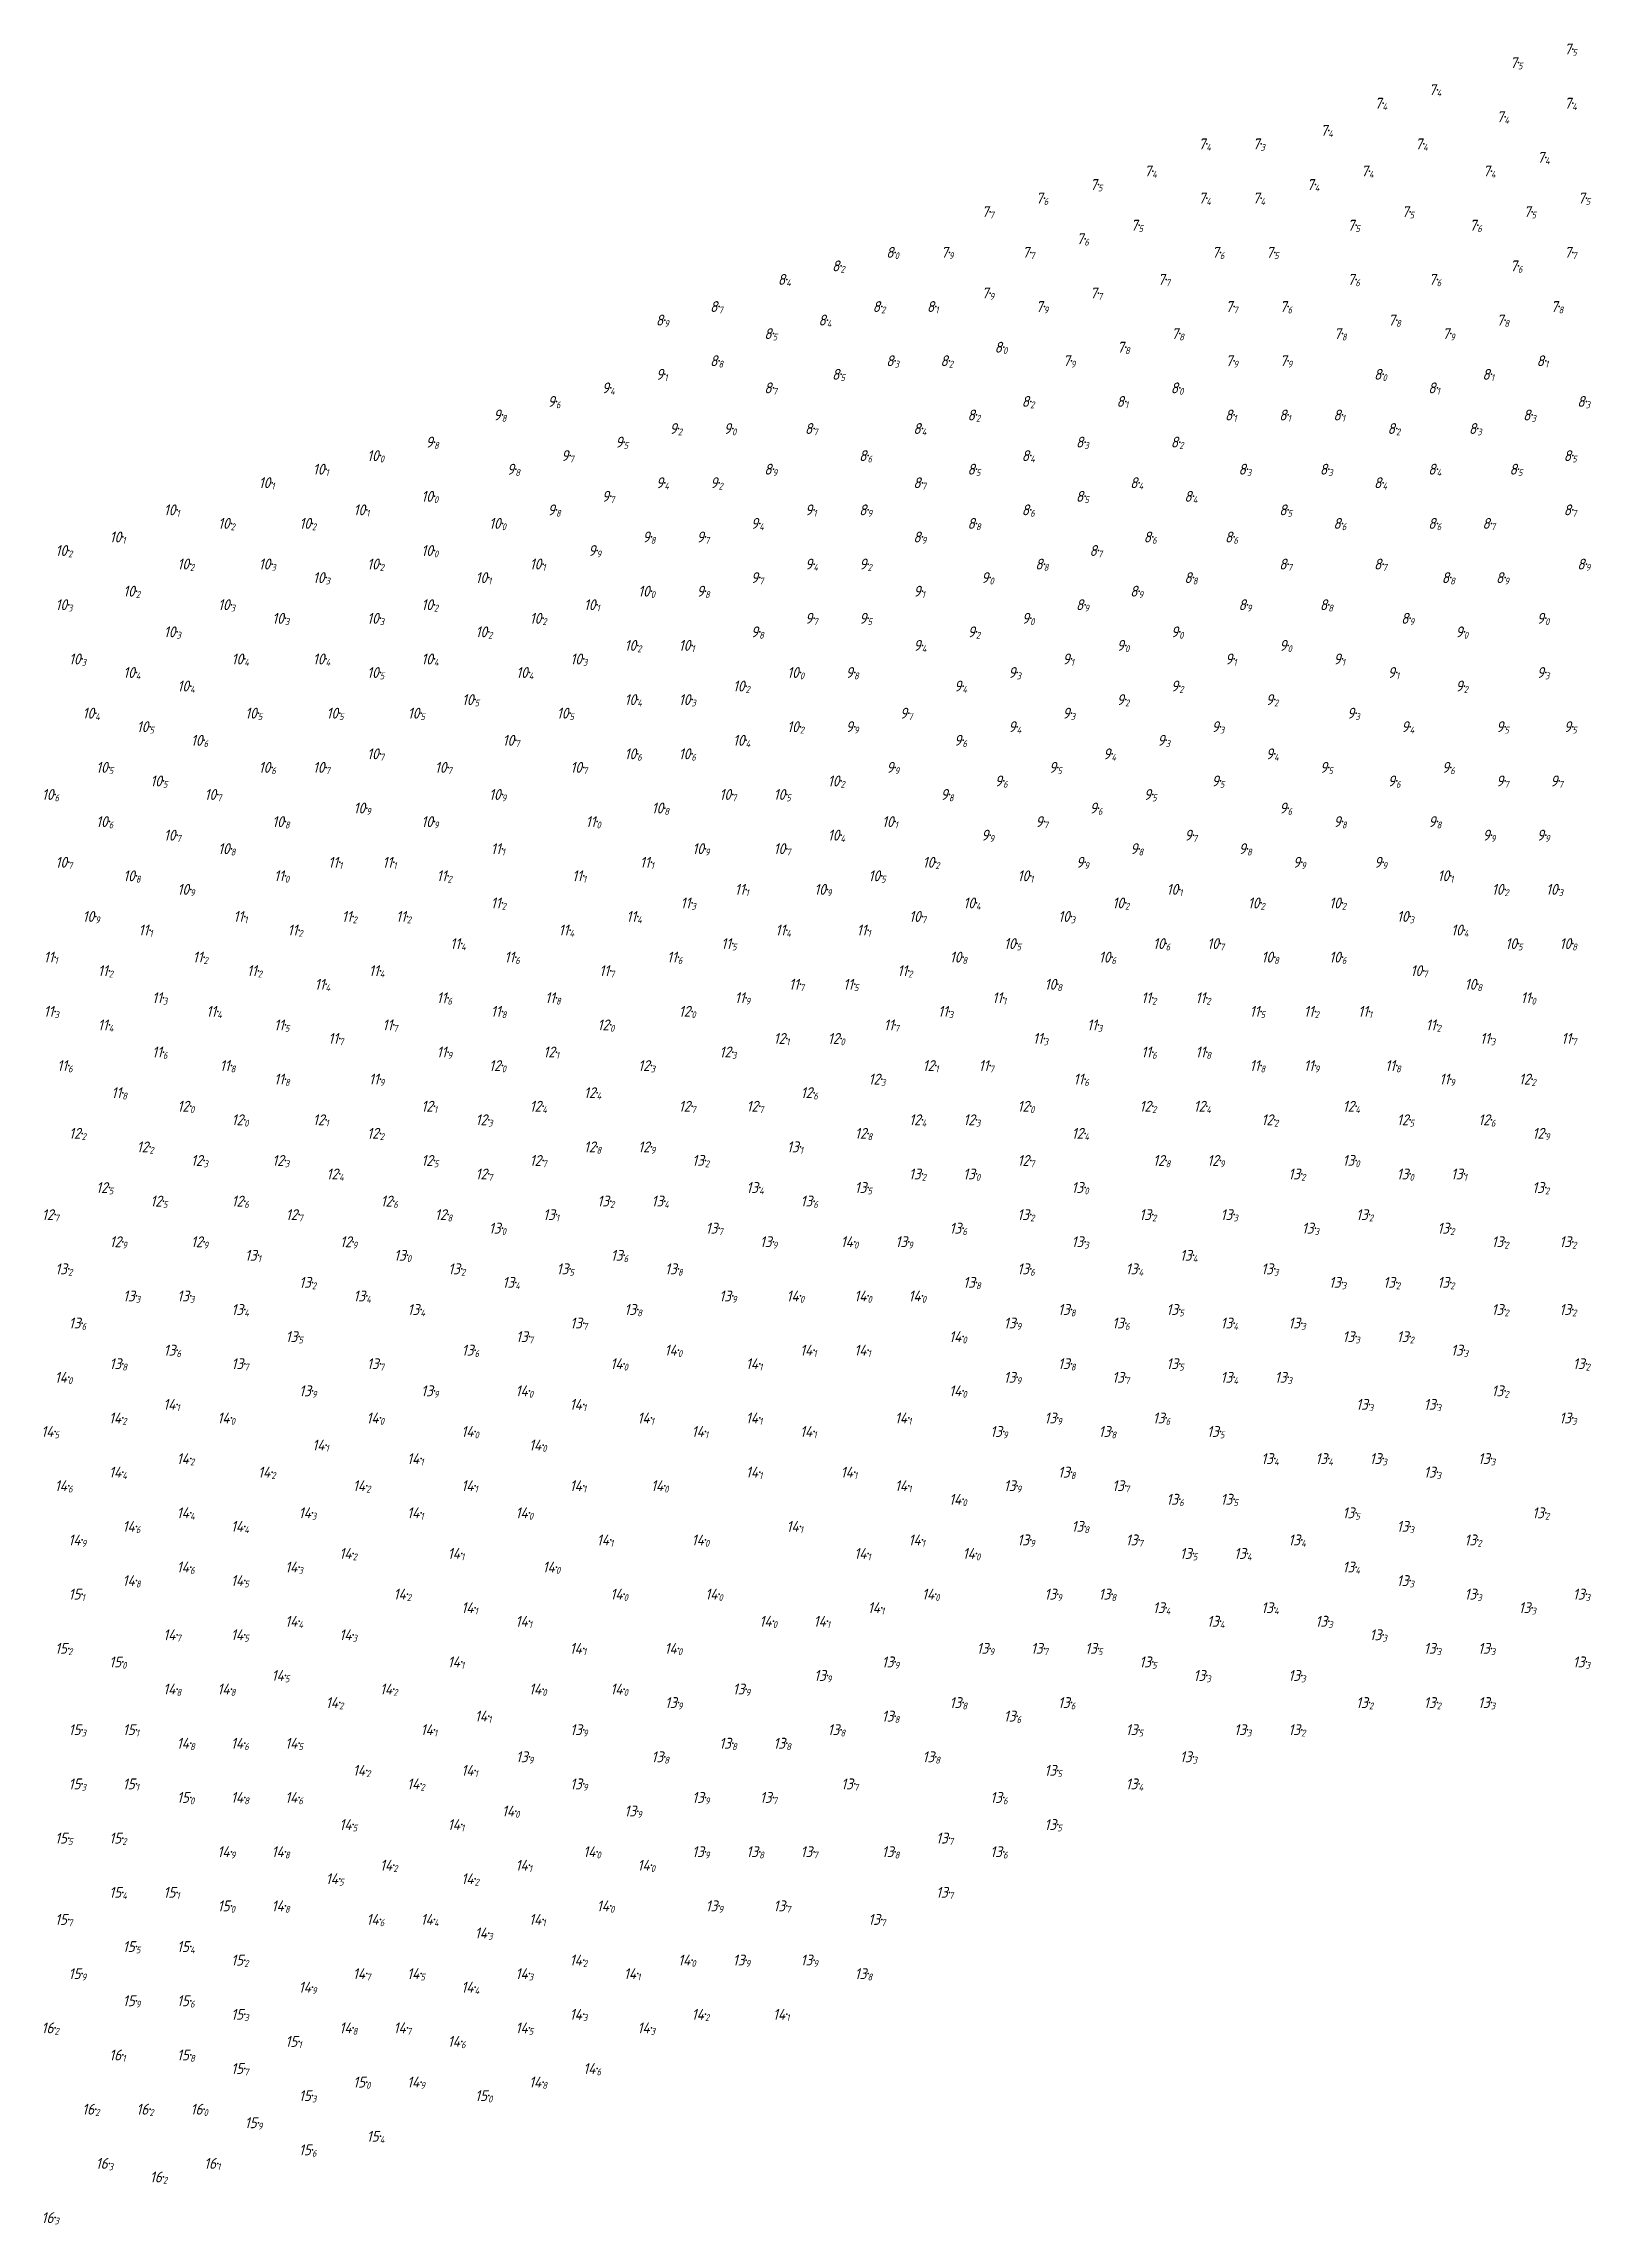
# Model space of a CAD drawing. Header units: metres. Extents: x 555406 to 556003, y 5031197 to 5031451.
# Drawn here: x 555727.1 to 555841.4, y 5031269.5 to 5031430.4 of the extents above; entities that cross this region are included whole.
import ezdxf
from ezdxf.enums import TextEntityAlignment as Align

# ---------------------------------------------------------------- set-up
doc = ezdxf.new("R2010")
doc.units = ezdxf.units.M
doc.layers.add('DEPTHS_TEXT', color=7, linetype='Continuous')
doc.layers.add('POINTS', color=8, linetype='Continuous')
doc.styles.add('ISO', font='iso')

msp = doc.modelspace()

# ---------------------------------------------------------------- texts
at = {"layer": 'DEPTHS_TEXT', "linetype": 'Continuous', "style": 'ISO', "oblique": 15}
for s, p in [('7', (555839.87, 5031430)), ('7', (555835.87, 5031429)), ('7', (555825.87, 5031426)), ('7', (555829.87, 5031427)), ('7', (555839.87, 5031426)), ('7', (555834.87, 5031425)), ('7', (555812.87, 5031423)), ('7', (555816.87, 5031423)), ('7', (555821.87, 5031424)), ('7', (555828.87, 5031423)), ('7', (555837.87, 5031422)), ('7', (555804.87, 5031420)), ('7', (555808.87, 5031421)), ('7', (555820.87, 5031420)), ('7', (555824.87, 5031421)), ('7', (555833.87, 5031421)), ('7', (555796.87, 5031418)), ('7', (555800.87, 5031419)), ('7', (555812.87, 5031419)), ('7', (555816.87, 5031419)), ('7', (555827.87, 5031418)), ('7', (555836.87, 5031418)), ('7', (555840.87, 5031419)), ('7', (555807.87, 5031417)), ('7', (555823.87, 5031417)), ('7', (555832.87, 5031417)), ('8', (555789.87, 5031415)), ('7', (555793.87, 5031415)), ('7', (555799.87, 5031415)), ('7', (555803.87, 5031416)), ('7', (555813.87, 5031415)), ('7', (555817.87, 5031415)), ('7', (555839.87, 5031415)), ('8', (555785.87, 5031414)), ('7', (555835.87, 5031414)), ('8', (555781.87, 5031413)), ('7', (555796.87, 5031412)), ('7', (555804.87, 5031412)), ('7', (555809.87, 5031413)), ('7', (555823.87, 5031413)), ('7', (555829.87, 5031413)), ('8', (555772.87, 5031410)), ('8', (555776.87, 5031411)), ('8', (555784.87, 5031410)), ('8', (555788.87, 5031411)), ('8', (555792.87, 5031411)), ('7', (555800.87, 5031411)), ('7', (555814.87, 5031411)), ('7', (555818.87, 5031411)), ('7', (555826.87, 5031410)), ('7', (555834.87, 5031410)), ('7', (555838.87, 5031411)), ('8', (555780.87, 5031409)), ('7', (555810.87, 5031409)), ('7', (555822.87, 5031409)), ('7', (555830.87, 5031409)), ('8', (555776.87, 5031407)), ('8', (555789.87, 5031407)), ('8', (555793.87, 5031407)), ('8', (555797.87, 5031408)), ('7', (555802.87, 5031407)), ('7', (555806.87, 5031408)), ('7', (555814.87, 5031407)), ('7', (555818.87, 5031407)), ('8', (555837.87, 5031407)), ('9', (555772.87, 5031406)), ('8', (555785.87, 5031406)), ('8', (555825.87, 5031406)), ('8', (555833.87, 5031406)), ('9', (555764.87, 5031404)), ('9', (555768.87, 5031405)), ('8', (555780.87, 5031405)), ('8', (555799.87, 5031404)), ('8', (555806.87, 5031404)), ('8', (555810.87, 5031405)), ('8', (555829.87, 5031405)), ('8', (555840.87, 5031404)), ('9', (555760.87, 5031403)), ('9', (555773.87, 5031402)), ('9', (555777.87, 5031402)), ('8', (555783.87, 5031402)), ('8', (555791.87, 5031402)), ('8', (555795.87, 5031403)), ('8', (555814.87, 5031403)), ('8', (555818.87, 5031403)), ('8', (555822.87, 5031403)), ('8', (555826.87, 5031402)), ('8', (555832.87, 5031402)), ('8', (555836.87, 5031403)), ('9', (555755.87, 5031401)), ('9', (555769.87, 5031401)), ('8', (555803.87, 5031401)), ('8', (555810.87, 5031401)), ('10', (555747.87, 5031399)), ('10', (555751.87, 5031400)), ('9', (555761.87, 5031399)), ('9', (555765.87, 5031400)), ('8', (555780.87, 5031399)), ('8', (555787.87, 5031400)), ('8', (555795.87, 5031399)), ('8', (555799.87, 5031400)), ('8', (555815.87, 5031399)), ('8', (555821.87, 5031399)), ('8', (555829.87, 5031399)), ('8', (555835.87, 5031399)), ('8', (555839.87, 5031400)), ('10', (555743.87, 5031398)), ('9', (555772.87, 5031398)), ('9', (555776.87, 5031398)), ('8', (555791.87, 5031398)), ('8', (555807.87, 5031398)), ('8', (555825.87, 5031398)), ('10', (555736.87, 5031396)), ('10', (555750.87, 5031396)), ('10', (555755.87, 5031397)), ('9', (555764.87, 5031396)), ('9', (555768.87, 5031397)), ('9', (555783.87, 5031396)), ('8', (555787.87, 5031396)), ('8', (555799.87, 5031396)), ('8', (555803.87, 5031397)), ('8', (555811.87, 5031397)), ('8', (555818.87, 5031396)), ('8', (555839.87, 5031396)), ('10', (555732.87, 5031394)), ('10', (555740.87, 5031395)), ('10', (555746.87, 5031395)), ('10', (555760.87, 5031395)), ('9', (555771.87, 5031394)), ('9', (555775.87, 5031394)), ('9', (555779.87, 5031395)), ('8', (555791.87, 5031394)), ('8', (555795.87, 5031395)), ('8', (555808.87, 5031394)), ('8', (555814.87, 5031394)), ('8', (555822.87, 5031395)), ('8', (555829.87, 5031395)), ('8', (555833.87, 5031395)), ('10', (555728.87, 5031393)), ('10', (555755.87, 5031393)), ('9', (555767.87, 5031393)), ('8', (555804.87, 5031393)), ('10', (555737.87, 5031392)), ('10', (555743.87, 5031392)), ('10', (555747.87, 5031391)), ('10', (555751.87, 5031392)), ('10', (555759.87, 5031391)), ('10', (555763.87, 5031392)), ('9', (555779.87, 5031391)), ('9', (555783.87, 5031392)), ('9', (555787.87, 5031392)), ('9', (555796.87, 5031391)), ('8', (555800.87, 5031392)), ('8', (555811.87, 5031391)), ('8', (555818.87, 5031392)), ('8', (555825.87, 5031392)), ('8', (555830.87, 5031391)), ('8', (555834.87, 5031391)), ('8', (555840.87, 5031392)), ('10', (555728.87, 5031389)), ('10', (555733.87, 5031390)), ('10', (555740.87, 5031389)), ('10', (555755.87, 5031389)), ('10', (555767.87, 5031389)), ('10', (555771.87, 5031390)), ('9', (555775.87, 5031390)), ('9', (555791.87, 5031390)), ('8', (555803.87, 5031389)), ('8', (555807.87, 5031390)), ('8', (555815.87, 5031389)), ('8', (555821.87, 5031389)), ('10', (555744.87, 5031388)), ('10', (555751.87, 5031388)), ('10', (555763.87, 5031388)), ('9', (555783.87, 5031388)), ('9', (555787.87, 5031388)), ('9', (555799.87, 5031388)), ('8', (555827.87, 5031388)), ('9', (555837.87, 5031388)), ('10', (555736.87, 5031387)), ('10', (555759.87, 5031387)), ('10', (555770.87, 5031386)), ('10', (555774.87, 5031386)), ('9', (555779.87, 5031387)), ('9', (555791.87, 5031386)), ('9', (555795.87, 5031387)), ('9', (555806.87, 5031386)), ('9', (555810.87, 5031387)), ('9', (555818.87, 5031386)), ('9', (555831.87, 5031387)), ('10', (555729.87, 5031385)), ('10', (555741.87, 5031385)), ('10', (555747.87, 5031385)), ('10', (555755.87, 5031385)), ('10', (555766.87, 5031385)), ('9', (555802.87, 5031385)), ('9', (555814.87, 5031385)), ('9', (555822.87, 5031385)), ('10', (555733.87, 5031384)), ('10', (555737.87, 5031383)), ('10', (555751.87, 5031384)), ('10', (555762.87, 5031384)), ('10', (555778.87, 5031383)), ('10', (555782.87, 5031384)), ('9', (555786.87, 5031384)), ('9', (555794.87, 5031383)), ('9', (555798.87, 5031384)), ('9', (555810.87, 5031383)), ('9', (555826.87, 5031384)), ('9', (555831.87, 5031383)), ('9', (555837.87, 5031384)), ('10', (555730.87, 5031381)), ('10', (555742.87, 5031381)), ('10', (555748.87, 5031381)), ('10', (555754.87, 5031381)), ('10', (555758.87, 5031382)), ('10', (555765.87, 5031381)), ('10', (555770.87, 5031382)), ('10', (555774.87, 5031382)), ('9', (555790.87, 5031381)), ('9', (555802.87, 5031381)), ('9', (555806.87, 5031382)), ('9', (555817.87, 5031382)), ('9', (555823.87, 5031381)), ('10', (555734.87, 5031380)), ('10', (555782.87, 5031380)), ('9', (555786.87, 5031380)), ('9', (555798.87, 5031380)), ('9', (555813.87, 5031380)), ('9', (555827.87, 5031380)), ('9', (555834.87, 5031380)), ('9', (555839.87, 5031380)), ('10', (555738.87, 5031379)), ('10', (555751.87, 5031378)), ('10', (555761.87, 5031379)), ('10', (555770.87, 5031378)), ('10', (555774.87, 5031378)), ('10', (555778.87, 5031379)), ('9', (555794.87, 5031379)), ('9', (555805.87, 5031378)), ('9', (555809.87, 5031379)), ('9', (555817.87, 5031378)), ('10', (555731.87, 5031377)), ('10', (555743.87, 5031377)), ('10', (555747.87, 5031377)), ('10', (555756.87, 5031377)), ('10', (555766.87, 5031377)), ('9', (555789.87, 5031377)), ('9', (555801.87, 5031377)), ('9', (555821.87, 5031377)), ('9', (555830.87, 5031377)), ('10', (555727.87, 5031375)), ('10', (555735.87, 5031376)), ('10', (555739.87, 5031375)), ('10', (555760.87, 5031375)), ('10', (555777.87, 5031375)), ('10', (555781.87, 5031375)), ('10', (555785.87, 5031376)), ('9', (555793.87, 5031375)), ('9', (555797.87, 5031376)), ('9', (555808.87, 5031375)), ('9', (555813.87, 5031376)), ('9', (555826.87, 5031376)), ('9', (555834.87, 5031376)), ('9', (555838.87, 5031376)), ('10', (555731.87, 5031373)), ('10', (555744.87, 5031373)), ('10', (555750.87, 5031374)), ('10', (555755.87, 5031373)), ('11', (555767.87, 5031373)), ('10', (555772.87, 5031374)), ('10', (555789.87, 5031373)), ('9', (555800.87, 5031373)), ('9', (555804.87, 5031374)), ('9', (555818.87, 5031374)), ('9', (555822.87, 5031373)), ('9', (555829.87, 5031373)), ('10', (555736.87, 5031372)), ('10', (555785.87, 5031372)), ('9', (555796.87, 5031372)), ('9', (555811.87, 5031372)), ('9', (555833.87, 5031372)), ('9', (555837.87, 5031372)), ('10', (555728.87, 5031370)), ('10', (555740.87, 5031371)), ('11', (555748.87, 5031370)), ('11', (555752.87, 5031370)), ('11', (555760.87, 5031371)), ('11', (555771.87, 5031370)), ('10', (555775.87, 5031371)), ('10', (555781.87, 5031371)), ('10', (555792.87, 5031370)), ('9', (555803.87, 5031370)), ('9', (555807.87, 5031371)), ('9', (555815.87, 5031371)), ('9', (555819.87, 5031370)), ('9', (555825.87, 5031370)), ('10', (555733.87, 5031369)), ('11', (555744.87, 5031369)), ('11', (555756.87, 5031369)), ('11', (555766.87, 5031369)), ('10', (555788.87, 5031369)), ('10', (555799.87, 5031369)), ('10', (555830.87, 5031369)), ('10', (555737.87, 5031368)), ('11', (555760.87, 5031367)), ('11', (555774.87, 5031367)), ('11', (555778.87, 5031368)), ('10', (555784.87, 5031368)), ('10', (555795.87, 5031367)), ('10', (555806.87, 5031367)), ('10', (555810.87, 5031368)), ('10', (555816.87, 5031367)), ('10', (555822.87, 5031367)), ('10', (555834.87, 5031368)), ('10', (555838.87, 5031368)), ('10', (555730.87, 5031366)), ('11', (555734.87, 5031365)), ('11', (555741.87, 5031366)), ('11', (555745.87, 5031365)), ('11', (555749.87, 5031366)), ('11', (555753.87, 5031366)), ('11', (555765.87, 5031365)), ('11', (555770.87, 5031366)), ('11', (555781.87, 5031365)), ('11', (555787.87, 5031365)), ('10', (555791.87, 5031366)), ('10', (555802.87, 5031366)), ('10', (555827.87, 5031366)), ('10', (555831.87, 5031365)), ('11', (555757.87, 5031364)), ('11', (555777.87, 5031364)), ('10', (555798.87, 5031364)), ('10', (555809.87, 5031364)), ('10', (555813.87, 5031364)), ('10', (555835.87, 5031364)), ('10', (555839.87, 5031364)), ('11', (555727.87, 5031363)), ('11', (555731.87, 5031362)), ('11', (555738.87, 5031363)), ('11', (555742.87, 5031362)), ('11', (555751.87, 5031362)), ('11', (555761.87, 5031363)), ('11', (555768.87, 5031362)), ('11', (555773.87, 5031363)), ('11', (555790.87, 5031362)), ('10', (555794.87, 5031363)), ('10', (555805.87, 5031363)), ('10', (555817.87, 5031363)), ('10', (555822.87, 5031363)), ('10', (555828.87, 5031362)), ('11', (555747.87, 5031361)), ('11', (555782.87, 5031361)), ('11', (555786.87, 5031361)), ('10', (555801.87, 5031361)), ('10', (555832.87, 5031361)), ('11', (555727.87, 5031359)), ('11', (555735.87, 5031360)), ('11', (555739.87, 5031359)), ('11', (555756.87, 5031360)), ('11', (555760.87, 5031359)), ('11', (555764.87, 5031360)), ('12', (555774.87, 5031359)), ('11', (555778.87, 5031360)), ('11', (555793.87, 5031359)), ('11', (555797.87, 5031360)), ('11', (555808.87, 5031360)), ('11', (555812.87, 5031360)), ('11', (555816.87, 5031359)), ('11', (555820.87, 5031359)), ('11', (555824.87, 5031359)), ('11', (555836.87, 5031360)), ('11', (555731.87, 5031358)), ('11', (555744.87, 5031358)), ('11', (555748.87, 5031357)), ('11', (555752.87, 5031358)), ('12', (555768.87, 5031358)), ('12', (555781.87, 5031357)), ('12', (555785.87, 5031357)), ('11', (555789.87, 5031358)), ('11', (555800.87, 5031357)), ('11', (555804.87, 5031358)), ('11', (555829.87, 5031358)), ('11', (555833.87, 5031357)), ('11', (555839.87, 5031357)), ('11', (555735.87, 5031356)), ('11', (555756.87, 5031356)), ('12', (555764.87, 5031356)), ('12', (555777.87, 5031356)), ('11', (555808.87, 5031356)), ('11', (555812.87, 5031356)), ('11', (555728.87, 5031355)), ('11', (555740.87, 5031355)), ('11', (555744.87, 5031354)), ('11', (555751.87, 5031354)), ('12', (555760.87, 5031355)), ('12', (555771.87, 5031355)), ('12', (555788.87, 5031354)), ('12', (555792.87, 5031355)), ('11', (555796.87, 5031355)), ('11', (555803.87, 5031354)), ('11', (555816.87, 5031355)), ('11', (555820.87, 5031355)), ('11', (555826.87, 5031355)), ('11', (555830.87, 5031354)), ('12', (555836.87, 5031354)), ('11', (555732.87, 5031353)), ('12', (555737.87, 5031352)), ('12', (555755.87, 5031352)), ('12', (555763.87, 5031352)), ('12', (555767.87, 5031353)), ('12', (555774.87, 5031352)), ('12', (555779.87, 5031352)), ('12', (555783.87, 5031353)), ('12', (555799.87, 5031352)), ('12', (555808.87, 5031352)), ('12', (555812.87, 5031352)), ('12', (555823.87, 5031352)), ('12', (555741.87, 5031351)), ('12', (555747.87, 5031351)), ('12', (555759.87, 5031351)), ('12', (555791.87, 5031351)), ('12', (555795.87, 5031351)), ('12', (555817.87, 5031351)), ('12', (555827.87, 5031351)), ('12', (555833.87, 5031351)), ('12', (555729.87, 5031350)), ('12', (555734.87, 5031349)), ('12', (555751.87, 5031350)), ('12', (555767.87, 5031349)), ('12', (555771.87, 5031349)), ('13', (555782.87, 5031349)), ('12', (555787.87, 5031350)), ('12', (555803.87, 5031350)), ('12', (555837.87, 5031350)), ('12', (555738.87, 5031348)), ('12', (555744.87, 5031348)), ('12', (555755.87, 5031348)), ('12', (555763.87, 5031348)), ('13', (555775.87, 5031348)), ('12', (555799.87, 5031348)), ('12', (555809.87, 5031348)), ('12', (555813.87, 5031348)), ('13', (555823.87, 5031348)), ('12', (555731.87, 5031346)), ('12', (555748.87, 5031347)), ('12', (555759.87, 5031347)), ('13', (555779.87, 5031346)), ('13', (555787.87, 5031346)), ('13', (555791.87, 5031347)), ('13', (555795.87, 5031347)), ('13', (555803.87, 5031346)), ('13', (555819.87, 5031347)), ('13', (555827.87, 5031347)), ('13', (555831.87, 5031347)), ('13', (555837.87, 5031346)), ('12', (555727.87, 5031344)), ('12', (555735.87, 5031345)), ('12', (555741.87, 5031345)), ('12', (555745.87, 5031344)), ('12', (555752.87, 5031345)), ('12', (555756.87, 5031344)), ('13', (555764.87, 5031344)), ('13', (555768.87, 5031345)), ('13', (555772.87, 5031345)), ('13', (555783.87, 5031345)), ('13', (555799.87, 5031344)), ('13', (555808.87, 5031344)), ('13', (555814.87, 5031344)), ('13', (555824.87, 5031344)), ('13', (555760.87, 5031343)), ('13', (555776.87, 5031343)), ('13', (555794.87, 5031343)), ('13', (555820.87, 5031343)), ('13', (555830.87, 5031343)), ('12', (555732.87, 5031342)), ('12', (555738.87, 5031342)), ('13', (555742.87, 5031341)), ('12', (555749.87, 5031342)), ('13', (555753.87, 5031341)), ('13', (555769.87, 5031341)), ('13', (555780.87, 5031342)), ('14', (555786.87, 5031342)), ('13', (555790.87, 5031342)), ('13', (555803.87, 5031342)), ('13', (555811.87, 5031341)), ('13', (555834.87, 5031342)), ('13', (555839.87, 5031342)), ('13', (555728.87, 5031340)), ('13', (555757.87, 5031340)), ('13', (555765.87, 5031340)), ('13', (555773.87, 5031340)), ('13', (555799.87, 5031340)), ('13', (555807.87, 5031340)), ('13', (555817.87, 5031340)), ('13', (555733.87, 5031338)), ('13', (555737.87, 5031338)), ('13', (555746.87, 5031339)), ('13', (555750.87, 5031338)), ('13', (555761.87, 5031339)), ('13', (555777.87, 5031338)), ('14', (555782.87, 5031338)), ('14', (555787.87, 5031338)), ('14', (555791.87, 5031338)), ('13', (555795.87, 5031339)), ('13', (555822.87, 5031339)), ('13', (555826.87, 5031339)), ('13', (555830.87, 5031339)), ('13', (555729.87, 5031336)), ('13', (555741.87, 5031337)), ('13', (555754.87, 5031337)), ('13', (555766.87, 5031336)), ('13', (555770.87, 5031337)), ('13', (555798.87, 5031336)), ('13', (555802.87, 5031337)), ('13', (555806.87, 5031336)), ('13', (555810.87, 5031337)), ('13', (555814.87, 5031336)), ('13', (555819.87, 5031336)), ('13', (555834.87, 5031337)), ('13', (555839.87, 5031337)), ('13', (555745.87, 5031335)), ('13', (555762.87, 5031335)), ('14', (555794.87, 5031335)), ('13', (555823.87, 5031335)), ('13', (555827.87, 5031335)), ('13', (555732.87, 5031333)), ('13', (555736.87, 5031334)), ('13', (555741.87, 5031333)), ('13', (555751.87, 5031333)), ('13', (555758.87, 5031334)), ('14', (555769.87, 5031333)), ('14', (555773.87, 5031334)), ('14', (555779.87, 5031333)), ('14', (555783.87, 5031334)), ('14', (555787.87, 5031334)), ('13', (555802.87, 5031333)), ('13', (555810.87, 5031333)), ('13', (555831.87, 5031334)), ('13', (555840.87, 5031333)), ('14', (555728.87, 5031332)), ('13', (555798.87, 5031332)), ('13', (555806.87, 5031332)), ('13', (555814.87, 5031332)), ('13', (555818.87, 5031332)), ('14', (555736.87, 5031330)), ('13', (555746.87, 5031331)), ('13', (555755.87, 5031331)), ('14', (555762.87, 5031331)), ('14', (555766.87, 5031330)), ('14', (555794.87, 5031331)), ('13', (555824.87, 5031330)), ('13', (555829.87, 5031330)), ('13', (555834.87, 5031331)), ('14', (555727.87, 5031328)), ('14', (555732.87, 5031329)), ('14', (555740.87, 5031329)), ('14', (555751.87, 5031329)), ('14', (555758.87, 5031328)), ('14', (555771.87, 5031329)), ('14', (555775.87, 5031328)), ('14', (555779.87, 5031329)), ('14', (555783.87, 5031328)), ('14', (555790.87, 5031329)), ('13', (555797.87, 5031328)), ('13', (555801.87, 5031329)), ('13', (555805.87, 5031328)), ('13', (555809.87, 5031329)), ('13', (555813.87, 5031328)), ('13', (555839.87, 5031329)), ('14', (555747.87, 5031327)), ('14', (555763.87, 5031327)), ('14', (555732.87, 5031325)), ('14', (555737.87, 5031326)), ('14', (555743.87, 5031325)), ('14', (555754.87, 5031326)), ('14', (555779.87, 5031325)), ('14', (555786.87, 5031325)), ('13', (555802.87, 5031325)), ('13', (555817.87, 5031326)), ('13', (555821.87, 5031326)), ('13', (555825.87, 5031326)), ('13', (555829.87, 5031325)), ('13', (555833.87, 5031326)), ('14', (555728.87, 5031324)), ('14', (555750.87, 5031324)), ('14', (555758.87, 5031324)), ('14', (555766.87, 5031324)), ('14', (555772.87, 5031324)), ('14', (555790.87, 5031324)), ('13', (555798.87, 5031324)), ('13', (555806.87, 5031324)), ('14', (555737.87, 5031322)), ('14', (555746.87, 5031322)), ('14', (555754.87, 5031322)), ('14', (555762.87, 5031322)), ('14', (555794.87, 5031323)), ('13', (555810.87, 5031323)), ('13', (555814.87, 5031323)), ('13', (555823.87, 5031322)), ('13', (555837.87, 5031322)), ('14', (555729.87, 5031320)), ('14', (555733.87, 5031321)), ('14', (555741.87, 5031321)), ('14', (555768.87, 5031320)), ('14', (555775.87, 5031320)), ('14', (555782.87, 5031321)), ('14', (555791.87, 5031320)), ('13', (555799.87, 5031320)), ('13', (555803.87, 5031321)), ('13', (555807.87, 5031320)), ('13', (555819.87, 5031320)), ('13', (555827.87, 5031321)), ('13', (555832.87, 5031320)), ('14', (555749.87, 5031319)), ('14', (555757.87, 5031319)), ('14', (555787.87, 5031319)), ('14', (555795.87, 5031319)), ('13', (555811.87, 5031319)), ('13', (555815.87, 5031319)), ('14', (555733.87, 5031317)), ('14', (555737.87, 5031318)), ('14', (555741.87, 5031317)), ('14', (555745.87, 5031318)), ('14', (555764.87, 5031318)), ('13', (555823.87, 5031318)), ('13', (555827.87, 5031317)), ('15', (555729.87, 5031316)), ('14', (555753.87, 5031316)), ('14', (555758.87, 5031315)), ('14', (555769.87, 5031316)), ('14', (555776.87, 5031316)), ('14', (555788.87, 5031315)), ('14', (555792.87, 5031316)), ('13', (555801.87, 5031316)), ('13', (555805.87, 5031316)), ('13', (555809.87, 5031315)), ('13', (555817.87, 5031315)), ('13', (555832.87, 5031316)), ('13', (555836.87, 5031315)), ('13', (555840.87, 5031316)), ('14', (555745.87, 5031314)), ('14', (555762.87, 5031314)), ('14', (555780.87, 5031314)), ('14', (555784.87, 5031314)), ('13', (555813.87, 5031314)), ('13', (555821.87, 5031314)), ('15', (555728.87, 5031312)), ('14', (555736.87, 5031313)), ('14', (555741.87, 5031313)), ('14', (555749.87, 5031313)), ('14', (555766.87, 5031312)), ('14', (555773.87, 5031312)), ('13', (555796.87, 5031312)), ('13', (555800.87, 5031312)), ('13', (555804.87, 5031312)), ('13', (555825.87, 5031313)), ('13', (555829.87, 5031312)), ('13', (555833.87, 5031312)), ('15', (555732.87, 5031311)), ('14', (555757.87, 5031311)), ('13', (555789.87, 5031311)), ('13', (555808.87, 5031311)), ('13', (555840.87, 5031311)), ('14', (555736.87, 5031309)), ('14', (555740.87, 5031309)), ('14', (555744.87, 5031310)), ('14', (555752.87, 5031309)), ('14', (555763.87, 5031309)), ('14', (555769.87, 5031309)), ('13', (555778.87, 5031309)), ('13', (555784.87, 5031310)), ('13', (555812.87, 5031310)), ('13', (555819.87, 5031310)), ('14', (555748.87, 5031308)), ('14', (555759.87, 5031307)), ('13', (555773.87, 5031308)), ('13', (555789.87, 5031307)), ('13', (555794.87, 5031308)), ('13', (555798.87, 5031307)), ('13', (555802.87, 5031308)), ('13', (555824.87, 5031308)), ('13', (555829.87, 5031308)), ('13', (555833.87, 5031308)), ('15', (555729.87, 5031306)), ('15', (555733.87, 5031306)), ('14', (555755.87, 5031306)), ('13', (555766.87, 5031306)), ('13', (555785.87, 5031306)), ('13', (555807.87, 5031306)), ('13', (555815.87, 5031306)), ('13', (555819.87, 5031306)), ('14', (555737.87, 5031305)), ('14', (555741.87, 5031305)), ('14', (555745.87, 5031305)), ('13', (555762.87, 5031304)), ('13', (555772.87, 5031304)), ('13', (555777.87, 5031305)), ('13', (555781.87, 5031305)), ('13', (555792.87, 5031304)), ('13', (555811.87, 5031304)), ('14', (555750.87, 5031303)), ('14', (555758.87, 5031303)), ('13', (555801.87, 5031303)), ('15', (555729.87, 5031302)), ('15', (555733.87, 5031302)), ('15', (555737.87, 5031301)), ('14', (555741.87, 5031301)), ('14', (555745.87, 5031301)), ('14', (555754.87, 5031302)), ('13', (555766.87, 5031302)), ('13', (555775.87, 5031301)), ('13', (555780.87, 5031301)), ('13', (555786.87, 5031302)), ('13', (555797.87, 5031301)), ('13', (555807.87, 5031302)), ('14', (555749.87, 5031299)), ('14', (555757.87, 5031299)), ('14', (555761.87, 5031300)), ('13', (555770.87, 5031300)), ('13', (555801.87, 5031299)), ('15', (555728.87, 5031298)), ('15', (555732.87, 5031298)), ('13', (555793.87, 5031298)), ('14', (555740.87, 5031297)), ('14', (555744.87, 5031297)), ('14', (555752.87, 5031296)), ('14', (555762.87, 5031296)), ('14', (555767.87, 5031297)), ('14', (555771.87, 5031296)), ('13', (555775.87, 5031297)), ('13', (555779.87, 5031297)), ('13', (555783.87, 5031297)), ('13', (555789.87, 5031297)), ('13', (555797.87, 5031297)), ('14', (555748.87, 5031295)), ('14', (555758.87, 5031295)), ('15', (555732.87, 5031294)), ('15', (555736.87, 5031294)), ('15', (555740.87, 5031293)), ('14', (555744.87, 5031293)), ('14', (555768.87, 5031293)), ('13', (555776.87, 5031293)), ('13', (555781.87, 5031293)), ('13', (555793.87, 5031294)), ('15', (555728.87, 5031292)), ('14', (555751.87, 5031292)), ('14', (555755.87, 5031292)), ('14', (555759.87, 5031291)), ('14', (555763.87, 5031292)), ('13', (555788.87, 5031292)), ('15', (555733.87, 5031290)), ('15', (555737.87, 5031290)), ('15', (555729.87, 5031288)), ('15', (555741.87, 5031289)), ('14', (555750.87, 5031288)), ('14', (555754.87, 5031288)), ('14', (555762.87, 5031288)), ('14', (555766.87, 5031289)), ('14', (555770.87, 5031288)), ('14', (555774.87, 5031289)), ('13', (555778.87, 5031289)), ('13', (555783.87, 5031289)), ('13', (555787.87, 5031288)), ('14', (555746.87, 5031287)), ('14', (555758.87, 5031287)), ('15', (555733.87, 5031286)), ('15', (555737.87, 5031286)), ('15', (555741.87, 5031285)), ('14', (555766.87, 5031285)), ('14', (555775.87, 5031285)), ('14', (555781.87, 5031285)), ('16', (555727.87, 5031284)), ('15', (555745.87, 5031283)), ('14', (555749.87, 5031284)), ('14', (555753.87, 5031284)), ('14', (555757.87, 5031283)), ('14', (555762.87, 5031284)), ('14', (555771.87, 5031284)), ('16', (555732.87, 5031282)), ('15', (555737.87, 5031282)), ('15', (555741.87, 5031281)), ('15', (555750.87, 5031280)), ('14', (555754.87, 5031280)), ('14', (555763.87, 5031280)), ('14', (555767.87, 5031281)), ('16', (555730.87, 5031278)), ('16', (555734.87, 5031278)), ('16', (555738.87, 5031278)), ('15', (555746.87, 5031279)), ('15', (555759.87, 5031279)), ('15', (555742.87, 5031277)), ('15', (555746.87, 5031275)), ('15', (555751.87, 5031276)), ('16', (555731.87, 5031274)), ('16', (555739.87, 5031274)), ('16', (555735.87, 5031273)), ('16', (555727.87, 5031270))]:
    msp.add_text(s, height=0.8, dxfattribs=at).set_placement(p, align=Align.MIDDLE_RIGHT)
for s, p in [('5', (555839.95, 5031430)), ('5', (555835.95, 5031429)), ('4', (555829.95, 5031427)), ('4', (555825.95, 5031426)), ('4', (555834.95, 5031425)), ('4', (555839.95, 5031426)), ('4', (555821.95, 5031424)), ('4', (555812.95, 5031423)), ('3', (555816.95, 5031423)), ('4', (555828.95, 5031423)), ('4', (555837.95, 5031422)), ('5', (555804.95, 5031420)), ('4', (555808.95, 5031421)), ('4', (555820.95, 5031420)), ('4', (555824.95, 5031421)), ('4', (555833.95, 5031421)), ('6', (555800.95, 5031419)), ('4', (555812.95, 5031419)), ('4', (555816.95, 5031419)), ('5', (555840.95, 5031419)), ('7', (555796.95, 5031418)), ('5', (555807.95, 5031417)), ('5', (555823.95, 5031417)), ('5', (555827.95, 5031418)), ('6', (555832.95, 5031417)), ('5', (555836.95, 5031418)), ('6', (555803.95, 5031416)), ('2', (555785.95, 5031414)), ('0', (555789.95, 5031415)), ('9', (555793.95, 5031415)), ('7', (555799.95, 5031415)), ('6', (555813.95, 5031415)), ('5', (555817.95, 5031415)), ('6', (555835.95, 5031414)), ('7', (555839.95, 5031415)), ('4', (555781.95, 5031413)), ('9', (555796.95, 5031412)), ('7', (555804.95, 5031412)), ('7', (555809.95, 5031413)), ('6', (555823.95, 5031413)), ('6', (555829.95, 5031413)), ('7', (555776.95, 5031411)), ('2', (555788.95, 5031411)), ('1', (555792.95, 5031411)), ('9', (555800.95, 5031411)), ('7', (555814.95, 5031411)), ('6', (555818.95, 5031411)), ('8', (555838.95, 5031411)), ('9', (555772.95, 5031410)), ('5', (555780.95, 5031409)), ('4', (555784.95, 5031410)), ('8', (555810.95, 5031409)), ('8', (555822.95, 5031409)), ('8', (555826.95, 5031410)), ('9', (555830.95, 5031409)), ('8', (555834.95, 5031410)), ('0', (555797.95, 5031408)), ('8', (555806.95, 5031408)), ('1', (555772.95, 5031406)), ('8', (555776.95, 5031407)), ('5', (555785.95, 5031406)), ('3', (555789.95, 5031407)), ('2', (555793.95, 5031407)), ('9', (555802.95, 5031407)), ('9', (555814.95, 5031407)), ('9', (555818.95, 5031407)), ('0', (555825.95, 5031406)), ('1', (555833.95, 5031406)), ('1', (555837.95, 5031407)), ('6', (555764.95, 5031404)), ('4', (555768.95, 5031405)), ('7', (555780.95, 5031405)), ('2', (555799.95, 5031404)), ('1', (555806.95, 5031404)), ('0', (555810.95, 5031405)), ('1', (555829.95, 5031405)), ('3', (555840.95, 5031404)), ('8', (555760.95, 5031403)), ('2', (555795.95, 5031403)), ('1', (555814.95, 5031403)), ('1', (555818.95, 5031403)), ('1', (555822.95, 5031403)), ('3', (555836.95, 5031403)), ('8', (555755.95, 5031401)), ('5', (555769.95, 5031401)), ('2', (555773.95, 5031402)), ('0', (555777.95, 5031402)), ('7', (555783.95, 5031402)), ('4', (555791.95, 5031402)), ('3', (555803.95, 5031401)), ('2', (555810.95, 5031401)), ('2', (555826.95, 5031402)), ('3', (555832.95, 5031402)), ('0', (555751.95, 5031400)), ('7', (555765.95, 5031400)), ('6', (555787.95, 5031400)), ('4', (555799.95, 5031400)), ('5', (555839.95, 5031400)), ('1', (555743.95, 5031398)), ('1', (555747.95, 5031399)), ('8', (555761.95, 5031399)), ('4', (555772.95, 5031398)), ('2', (555776.95, 5031398)), ('9', (555780.95, 5031399)), ('7', (555791.95, 5031398)), ('5', (555795.95, 5031399)), ('4', (555807.95, 5031398)), ('3', (555815.95, 5031399)), ('3', (555821.95, 5031399)), ('4', (555825.95, 5031398)), ('4', (555829.95, 5031399)), ('5', (555835.95, 5031399)), ('1', (555736.95, 5031396)), ('1', (555750.95, 5031396)), ('0', (555755.95, 5031397)), ('8', (555764.95, 5031396)), ('7', (555768.95, 5031397)), ('1', (555783.95, 5031396)), ('9', (555787.95, 5031396)), ('6', (555799.95, 5031396)), ('5', (555803.95, 5031397)), ('4', (555811.95, 5031397)), ('5', (555818.95, 5031396)), ('7', (555839.95, 5031396)), ('2', (555740.95, 5031395)), ('2', (555746.95, 5031395)), ('0', (555760.95, 5031395)), ('4', (555779.95, 5031395)), ('8', (555795.95, 5031395)), ('6', (555822.95, 5031395)), ('6', (555829.95, 5031395)), ('7', (555833.95, 5031395)), ('2', (555728.95, 5031393)), ('1', (555732.95, 5031394)), ('0', (555755.95, 5031393)), ('9', (555767.95, 5031393)), ('8', (555771.95, 5031394)), ('7', (555775.95, 5031394)), ('9', (555791.95, 5031394)), ('7', (555804.95, 5031393)), ('6', (555808.95, 5031394)), ('6', (555814.95, 5031394)), ('2', (555737.95, 5031392)), ('3', (555743.95, 5031392)), ('3', (555747.95, 5031391)), ('2', (555751.95, 5031392)), ('1', (555759.95, 5031391)), ('1', (555763.95, 5031392)), ('7', (555779.95, 5031391)), ('4', (555783.95, 5031392)), ('2', (555787.95, 5031392)), ('0', (555796.95, 5031391)), ('8', (555800.95, 5031392)), ('8', (555811.95, 5031391)), ('7', (555818.95, 5031392)), ('7', (555825.95, 5031392)), ('8', (555830.95, 5031391)), ('9', (555834.95, 5031391)), ('9', (555840.95, 5031392)), ('2', (555733.95, 5031390)), ('0', (555771.95, 5031390)), ('8', (555775.95, 5031390)), ('1', (555791.95, 5031390)), ('9', (555807.95, 5031390)), ('3', (555728.95, 5031389)), ('3', (555740.95, 5031389)), ('3', (555744.95, 5031388)), ('3', (555751.95, 5031388)), ('2', (555755.95, 5031389)), ('2', (555763.95, 5031388)), ('1', (555767.95, 5031389)), ('7', (555783.95, 5031388)), ('5', (555787.95, 5031388)), ('0', (555799.95, 5031388)), ('9', (555803.95, 5031389)), ('9', (555815.95, 5031389)), ('8', (555821.95, 5031389)), ('9', (555827.95, 5031388)), ('0', (555837.95, 5031388)), ('3', (555736.95, 5031387)), ('2', (555759.95, 5031387)), ('8', (555779.95, 5031387)), ('2', (555795.95, 5031387)), ('0', (555810.95, 5031387)), ('0', (555831.95, 5031387)), ('3', (555729.95, 5031385)), ('4', (555741.95, 5031385)), ('4', (555747.95, 5031385)), ('4', (555755.95, 5031385)), ('3', (555766.95, 5031385)), ('2', (555770.95, 5031386)), ('1', (555774.95, 5031386)), ('4', (555791.95, 5031386)), ('1', (555802.95, 5031385)), ('0', (555806.95, 5031386)), ('1', (555814.95, 5031385)), ('0', (555818.95, 5031386)), ('1', (555822.95, 5031385)), ('4', (555733.95, 5031384)), ('4', (555737.95, 5031383)), ('5', (555751.95, 5031384)), ('4', (555762.95, 5031384)), ('2', (555778.95, 5031383)), ('0', (555782.95, 5031384)), ('8', (555786.95, 5031384)), ('4', (555794.95, 5031383)), ('3', (555798.95, 5031384)), ('2', (555810.95, 5031383)), ('1', (555826.95, 5031384)), ('2', (555831.95, 5031383)), ('3', (555837.95, 5031384)), ('5', (555758.95, 5031382)), ('4', (555770.95, 5031382)), ('3', (555774.95, 5031382)), ('2', (555806.95, 5031382)), ('2', (555817.95, 5031382)), ('4', (555730.95, 5031381)), ('5', (555734.95, 5031380)), ('5', (555742.95, 5031381)), ('5', (555748.95, 5031381)), ('5', (555754.95, 5031381)), ('5', (555765.95, 5031381)), ('2', (555782.95, 5031380)), ('9', (555786.95, 5031380)), ('7', (555790.95, 5031381)), ('4', (555798.95, 5031380)), ('3', (555802.95, 5031381)), ('3', (555813.95, 5031380)), ('3', (555823.95, 5031381)), ('4', (555827.95, 5031380)), ('5', (555834.95, 5031380)), ('5', (555839.95, 5031380)), ('6', (555738.95, 5031379)), ('7', (555761.95, 5031379)), ('4', (555778.95, 5031379)), ('6', (555794.95, 5031379)), ('3', (555809.95, 5031379)), ('5', (555731.95, 5031377)), ('6', (555743.95, 5031377)), ('7', (555747.95, 5031377)), ('7', (555751.95, 5031378)), ('7', (555756.95, 5031377)), ('7', (555766.95, 5031377)), ('6', (555770.95, 5031378)), ('6', (555774.95, 5031378)), ('9', (555789.95, 5031377)), ('5', (555801.95, 5031377)), ('4', (555805.95, 5031378)), ('4', (555817.95, 5031378)), ('5', (555821.95, 5031377)), ('6', (555830.95, 5031377)), ('6', (555727.95, 5031375)), ('5', (555735.95, 5031376)), ('7', (555739.95, 5031375)), ('9', (555760.95, 5031375)), ('7', (555777.95, 5031375)), ('5', (555781.95, 5031375)), ('2', (555785.95, 5031376)), ('8', (555793.95, 5031375)), ('6', (555797.95, 5031376)), ('5', (555808.95, 5031375)), ('5', (555813.95, 5031376)), ('6', (555826.95, 5031376)), ('7', (555834.95, 5031376)), ('7', (555838.95, 5031376)), ('9', (555750.95, 5031374)), ('8', (555772.95, 5031374)), ('6', (555804.95, 5031374)), ('6', (555818.95, 5031374)), ('6', (555731.95, 5031373)), ('7', (555736.95, 5031372)), ('8', (555744.95, 5031373)), ('9', (555755.95, 5031373)), ('0', (555767.95, 5031373)), ('4', (555785.95, 5031372)), ('1', (555789.95, 5031373)), ('9', (555796.95, 5031372)), ('7', (555800.95, 5031373)), ('7', (555811.95, 5031372)), ('8', (555822.95, 5031373)), ('8', (555829.95, 5031373)), ('9', (555833.95, 5031372)), ('9', (555837.95, 5031372)), ('8', (555740.95, 5031371)), ('1', (555760.95, 5031371)), ('9', (555775.95, 5031371)), ('7', (555781.95, 5031371)), ('8', (555807.95, 5031371)), ('8', (555815.95, 5031371)), ('7', (555728.95, 5031370)), ('8', (555733.95, 5031369)), ('0', (555744.95, 5031369)), ('1', (555748.95, 5031370)), ('1', (555752.95, 5031370)), ('2', (555756.95, 5031369)), ('1', (555766.95, 5031369)), ('1', (555771.95, 5031370)), ('5', (555788.95, 5031369)), ('2', (555792.95, 5031370)), ('1', (555799.95, 5031369)), ('9', (555803.95, 5031370)), ('9', (555819.95, 5031370)), ('9', (555825.95, 5031370)), ('1', (555830.95, 5031369)), ('9', (555737.95, 5031368)), ('2', (555760.95, 5031367)), ('3', (555774.95, 5031367)), ('1', (555778.95, 5031368)), ('9', (555784.95, 5031368)), ('4', (555795.95, 5031367)), ('2', (555806.95, 5031367)), ('1', (555810.95, 5031368)), ('2', (555816.95, 5031367)), ('2', (555822.95, 5031367)), ('2', (555834.95, 5031368)), ('3', (555838.95, 5031368)), ('9', (555730.95, 5031366)), ('1', (555741.95, 5031366)), ('2', (555749.95, 5031366)), ('2', (555753.95, 5031366)), ('4', (555770.95, 5031366)), ('7', (555791.95, 5031366)), ('3', (555802.95, 5031366)), ('3', (555827.95, 5031366)), ('1', (555734.95, 5031365)), ('2', (555745.95, 5031365)), ('4', (555757.95, 5031364)), ('4', (555765.95, 5031365)), ('5', (555777.95, 5031364)), ('4', (555781.95, 5031365)), ('1', (555787.95, 5031365)), ('5', (555798.95, 5031364)), ('6', (555809.95, 5031364)), ('7', (555813.95, 5031364)), ('4', (555831.95, 5031365)), ('5', (555835.95, 5031364)), ('8', (555839.95, 5031364)), ('1', (555727.95, 5031363)), ('2', (555738.95, 5031363)), ('6', (555761.95, 5031363)), ('6', (555773.95, 5031363)), ('8', (555794.95, 5031363)), ('6', (555805.95, 5031363)), ('8', (555817.95, 5031363)), ('6', (555822.95, 5031363)), ('2', (555731.95, 5031362)), ('2', (555742.95, 5031362)), ('4', (555747.95, 5031361)), ('4', (555751.95, 5031362)), ('7', (555768.95, 5031362)), ('7', (555782.95, 5031361)), ('5', (555786.95, 5031361)), ('2', (555790.95, 5031362)), ('8', (555801.95, 5031361)), ('7', (555828.95, 5031362)), ('8', (555832.95, 5031361)), ('3', (555727.95, 5031359)), ('3', (555735.95, 5031360)), ('4', (555739.95, 5031359)), ('6', (555756.95, 5031360)), ('8', (555760.95, 5031359)), ('8', (555764.95, 5031360)), ('0', (555774.95, 5031359)), ('9', (555778.95, 5031360)), ('3', (555793.95, 5031359)), ('1', (555797.95, 5031360)), ('2', (555808.95, 5031360)), ('2', (555812.95, 5031360)), ('5', (555816.95, 5031359)), ('2', (555820.95, 5031359)), ('1', (555824.95, 5031359)), ('0', (555836.95, 5031360)), ('4', (555731.95, 5031358)), ('5', (555744.95, 5031358)), ('7', (555752.95, 5031358)), ('0', (555768.95, 5031358)), ('7', (555789.95, 5031358)), ('3', (555804.95, 5031358)), ('2', (555829.95, 5031358)), ('6', (555735.95, 5031356)), ('7', (555748.95, 5031357)), ('9', (555756.95, 5031356)), ('1', (555764.95, 5031356)), ('3', (555777.95, 5031356)), ('1', (555781.95, 5031357)), ('0', (555785.95, 5031357)), ('3', (555800.95, 5031357)), ('6', (555808.95, 5031356)), ('8', (555812.95, 5031356)), ('3', (555833.95, 5031357)), ('7', (555839.95, 5031357)), ('6', (555728.95, 5031355)), ('8', (555740.95, 5031355)), ('8', (555744.95, 5031354)), ('9', (555751.95, 5031354)), ('0', (555760.95, 5031355)), ('3', (555771.95, 5031355)), ('3', (555788.95, 5031354)), ('1', (555792.95, 5031355)), ('7', (555796.95, 5031355)), ('6', (555803.95, 5031354)), ('8', (555816.95, 5031355)), ('9', (555820.95, 5031355)), ('8', (555826.95, 5031355)), ('9', (555830.95, 5031354)), ('2', (555836.95, 5031354)), ('8', (555732.95, 5031353)), ('4', (555767.95, 5031353)), ('6', (555783.95, 5031353)), ('0', (555737.95, 5031352)), ('0', (555741.95, 5031351)), ('1', (555747.95, 5031351)), ('1', (555755.95, 5031352)), ('3', (555759.95, 5031351)), ('4', (555763.95, 5031352)), ('7', (555774.95, 5031352)), ('7', (555779.95, 5031352)), ('4', (555791.95, 5031351)), ('3', (555795.95, 5031351)), ('0', (555799.95, 5031352)), ('2', (555808.95, 5031352)), ('4', (555812.95, 5031352)), ('2', (555817.95, 5031351)), ('4', (555823.95, 5031352)), ('5', (555827.95, 5031351)), ('6', (555833.95, 5031351)), ('2', (555729.95, 5031350)), ('2', (555751.95, 5031350)), ('8', (555787.95, 5031350)), ('4', (555803.95, 5031350)), ('9', (555837.95, 5031350)), ('2', (555734.95, 5031349)), ('3', (555738.95, 5031348)), ('3', (555744.95, 5031348)), ('5', (555755.95, 5031348)), ('7', (555763.95, 5031348)), ('8', (555767.95, 5031349)), ('9', (555771.95, 5031349)), ('2', (555775.95, 5031348)), ('1', (555782.95, 5031349)), ('7', (555799.95, 5031348)), ('8', (555809.95, 5031348)), ('9', (555813.95, 5031348)), ('0', (555823.95, 5031348)), ('5', (555731.95, 5031346)), ('4', (555748.95, 5031347)), ('7', (555759.95, 5031347)), ('4', (555779.95, 5031346)), ('5', (555787.95, 5031346)), ('2', (555791.95, 5031347)), ('0', (555795.95, 5031347)), ('0', (555803.95, 5031346)), ('2', (555819.95, 5031347)), ('0', (555827.95, 5031347)), ('1', (555831.95, 5031347)), ('2', (555837.95, 5031346)), ('5', (555735.95, 5031345)), ('6', (555741.95, 5031345)), ('6', (555752.95, 5031345)), ('2', (555768.95, 5031345)), ('4', (555772.95, 5031345)), ('6', (555783.95, 5031345)), ('7', (555727.95, 5031344)), ('7', (555745.95, 5031344)), ('8', (555756.95, 5031344)), ('0', (555760.95, 5031343)), ('1', (555764.95, 5031344)), ('7', (555776.95, 5031343)), ('6', (555794.95, 5031343)), ('2', (555799.95, 5031344)), ('2', (555808.95, 5031344)), ('3', (555814.95, 5031344)), ('3', (555820.95, 5031343)), ('2', (555824.95, 5031344)), ('2', (555830.95, 5031343)), ('9', (555732.95, 5031342)), ('9', (555738.95, 5031342)), ('9', (555749.95, 5031342)), ('9', (555780.95, 5031342)), ('0', (555786.95, 5031342)), ('9', (555790.95, 5031342)), ('3', (555803.95, 5031342)), ('2', (555834.95, 5031342)), ('2', (555839.95, 5031342)), ('2', (555728.95, 5031340)), ('1', (555742.95, 5031341)), ('0', (555753.95, 5031341)), ('2', (555757.95, 5031340)), ('5', (555765.95, 5031340)), ('6', (555769.95, 5031341)), ('8', (555773.95, 5031340)), ('6', (555799.95, 5031340)), ('4', (555807.95, 5031340)), ('4', (555811.95, 5031341)), ('3', (555817.95, 5031340)), ('3', (555733.95, 5031338)), ('3', (555737.95, 5031338)), ('2', (555746.95, 5031339)), ('4', (555750.95, 5031338)), ('4', (555761.95, 5031339)), ('9', (555777.95, 5031338)), ('0', (555782.95, 5031338)), ('0', (555787.95, 5031338)), ('0', (555791.95, 5031338)), ('8', (555795.95, 5031339)), ('3', (555822.95, 5031339)), ('2', (555826.95, 5031339)), ('2', (555830.95, 5031339)), ('4', (555741.95, 5031337)), ('4', (555754.95, 5031337)), ('8', (555770.95, 5031337)), ('8', (555802.95, 5031337)), ('5', (555810.95, 5031337)), ('2', (555834.95, 5031337)), ('2', (555839.95, 5031337)), ('6', (555729.95, 5031336)), ('5', (555745.95, 5031335)), ('7', (555762.95, 5031335)), ('7', (555766.95, 5031336)), ('0', (555794.95, 5031335)), ('9', (555798.95, 5031336)), ('6', (555806.95, 5031336)), ('4', (555814.95, 5031336)), ('3', (555819.95, 5031336)), ('3', (555823.95, 5031335)), ('2', (555827.95, 5031335)), ('6', (555736.95, 5031334)), ('6', (555758.95, 5031334)), ('0', (555773.95, 5031334)), ('1', (555783.95, 5031334)), ('1', (555787.95, 5031334)), ('3', (555831.95, 5031334)), ('0', (555728.95, 5031332)), ('8', (555732.95, 5031333)), ('7', (555741.95, 5031333)), ('7', (555751.95, 5031333)), ('0', (555769.95, 5031333)), ('1', (555779.95, 5031333)), ('9', (555798.95, 5031332)), ('8', (555802.95, 5031333)), ('7', (555806.95, 5031332)), ('5', (555810.95, 5031333)), ('4', (555814.95, 5031332)), ('3', (555818.95, 5031332)), ('2', (555840.95, 5031333)), ('1', (555736.95, 5031330)), ('9', (555746.95, 5031331)), ('9', (555755.95, 5031331)), ('0', (555762.95, 5031331)), ('1', (555766.95, 5031330)), ('0', (555794.95, 5031331)), ('3', (555824.95, 5031330)), ('3', (555829.95, 5031330)), ('2', (555834.95, 5031331)), ('2', (555732.95, 5031329)), ('0', (555740.95, 5031329)), ('0', (555751.95, 5031329)), ('1', (555771.95, 5031329)), ('1', (555779.95, 5031329)), ('1', (555790.95, 5031329)), ('9', (555801.95, 5031329)), ('6', (555809.95, 5031329)), ('3', (555839.95, 5031329)), ('5', (555727.95, 5031328)), ('1', (555747.95, 5031327)), ('0', (555758.95, 5031328)), ('0', (555763.95, 5031327)), ('1', (555775.95, 5031328)), ('1', (555783.95, 5031328)), ('9', (555797.95, 5031328)), ('8', (555805.95, 5031328)), ('5', (555813.95, 5031328)), ('2', (555737.95, 5031326)), ('1', (555754.95, 5031326)), ('4', (555817.95, 5031326)), ('4', (555821.95, 5031326)), ('3', (555825.95, 5031326)), ('3', (555833.95, 5031326)), ('6', (555728.95, 5031324)), ('4', (555732.95, 5031325)), ('2', (555743.95, 5031325)), ('2', (555750.95, 5031324)), ('1', (555758.95, 5031324)), ('1', (555766.95, 5031324)), ('0', (555772.95, 5031324)), ('1', (555779.95, 5031325)), ('1', (555786.95, 5031325)), ('1', (555790.95, 5031324)), ('9', (555798.95, 5031324)), ('8', (555802.95, 5031325)), ('7', (555806.95, 5031324)), ('3', (555829.95, 5031325)), ('4', (555737.95, 5031322)), ('3', (555746.95, 5031322)), ('1', (555754.95, 5031322)), ('0', (555762.95, 5031322)), ('0', (555794.95, 5031323)), ('6', (555810.95, 5031323)), ('5', (555814.95, 5031323)), ('5', (555823.95, 5031322)), ('2', (555837.95, 5031322)), ('6', (555733.95, 5031321)), ('4', (555741.95, 5031321)), ('1', (555782.95, 5031321)), ('8', (555803.95, 5031321)), ('3', (555827.95, 5031321)), ('9', (555729.95, 5031320)), ('2', (555749.95, 5031319)), ('1', (555757.95, 5031319)), ('1', (555768.95, 5031320)), ('0', (555775.95, 5031320)), ('1', (555787.95, 5031319)), ('1', (555791.95, 5031320)), ('0', (555795.95, 5031319)), ('9', (555799.95, 5031320)), ('7', (555807.95, 5031320)), ('5', (555811.95, 5031319)), ('4', (555815.95, 5031319)), ('4', (555819.95, 5031320)), ('2', (555832.95, 5031320)), ('8', (555733.95, 5031317)), ('6', (555737.95, 5031318)), ('5', (555741.95, 5031317)), ('3', (555745.95, 5031318)), ('0', (555764.95, 5031318)), ('4', (555823.95, 5031318)), ('3', (555827.95, 5031317)), ('1', (555729.95, 5031316)), ('2', (555753.95, 5031316)), ('0', (555769.95, 5031316)), ('0', (555776.95, 5031316)), ('0', (555792.95, 5031316)), ('9', (555801.95, 5031316)), ('8', (555805.95, 5031316)), ('3', (555832.95, 5031316)), ('3', (555840.95, 5031316)), ('4', (555745.95, 5031314)), ('1', (555758.95, 5031315)), ('1', (555762.95, 5031314)), ('0', (555780.95, 5031314)), ('1', (555784.95, 5031314)), ('1', (555788.95, 5031315)), ('4', (555809.95, 5031315)), ('4', (555813.95, 5031314)), ('4', (555817.95, 5031315)), ('3', (555821.95, 5031314)), ('3', (555836.95, 5031315)), ('7', (555736.95, 5031313)), ('5', (555741.95, 5031313)), ('3', (555749.95, 5031313)), ('3', (555825.95, 5031313)), ('2', (555728.95, 5031312)), ('0', (555732.95, 5031311)), ('1', (555757.95, 5031311)), ('1', (555766.95, 5031312)), ('0', (555773.95, 5031312)), ('9', (555789.95, 5031311)), ('9', (555796.95, 5031312)), ('7', (555800.95, 5031312)), ('5', (555804.95, 5031312)), ('5', (555808.95, 5031311)), ('3', (555829.95, 5031312)), ('3', (555833.95, 5031312)), ('3', (555840.95, 5031311)), ('8', (555736.95, 5031309)), ('8', (555740.95, 5031309)), ('5', (555744.95, 5031310)), ('2', (555752.95, 5031309)), ('0', (555763.95, 5031309)), ('0', (555769.95, 5031309)), ('9', (555778.95, 5031309)), ('9', (555784.95, 5031310)), ('3', (555812.95, 5031310)), ('3', (555819.95, 5031310)), ('2', (555748.95, 5031308)), ('9', (555773.95, 5031308)), ('8', (555794.95, 5031308)), ('6', (555802.95, 5031308)), ('2', (555824.95, 5031308)), ('2', (555829.95, 5031308)), ('3', (555833.95, 5031308)), ('3', (555729.95, 5031306)), ('1', (555733.95, 5031306)), ('1', (555755.95, 5031306)), ('1', (555759.95, 5031307)), ('9', (555766.95, 5031306)), ('8', (555785.95, 5031306)), ('8', (555789.95, 5031307)), ('6', (555798.95, 5031307)), ('5', (555807.95, 5031306)), ('3', (555815.95, 5031306)), ('2', (555819.95, 5031306)), ('8', (555737.95, 5031305)), ('6', (555741.95, 5031305)), ('5', (555745.95, 5031305)), ('8', (555777.95, 5031305)), ('8', (555781.95, 5031305)), ('2', (555750.95, 5031303)), ('1', (555758.95, 5031303)), ('9', (555762.95, 5031304)), ('8', (555772.95, 5031304)), ('8', (555792.95, 5031304)), ('5', (555801.95, 5031303)), ('3', (555811.95, 5031304)), ('3', (555729.95, 5031302)), ('1', (555733.95, 5031302)), ('0', (555737.95, 5031301)), ('8', (555741.95, 5031301)), ('6', (555745.95, 5031301)), ('2', (555754.95, 5031302)), ('9', (555766.95, 5031302)), ('9', (555775.95, 5031301)), ('7', (555780.95, 5031301)), ('7', (555786.95, 5031302)), ('6', (555797.95, 5031301)), ('4', (555807.95, 5031302)), ('0', (555761.95, 5031300)), ('9', (555770.95, 5031300)), ('5', (555728.95, 5031298)), ('2', (555732.95, 5031298)), ('5', (555749.95, 5031299)), ('1', (555757.95, 5031299)), ('7', (555793.95, 5031298)), ('5', (555801.95, 5031299)), ('9', (555740.95, 5031297)), ('8', (555744.95, 5031297)), ('0', (555767.95, 5031297)), ('9', (555775.95, 5031297)), ('8', (555779.95, 5031297)), ('7', (555783.95, 5031297)), ('8', (555789.95, 5031297)), ('6', (555797.95, 5031297)), ('5', (555748.95, 5031295)), ('2', (555752.95, 5031296)), ('2', (555758.95, 5031295)), ('1', (555762.95, 5031296)), ('0', (555771.95, 5031296)), ('4', (555732.95, 5031294)), ('1', (555736.95, 5031294)), ('0', (555740.95, 5031293)), ('8', (555744.95, 5031293)), ('0', (555768.95, 5031293)), ('9', (555776.95, 5031293)), ('7', (555781.95, 5031293)), ('7', (555793.95, 5031294)), ('7', (555728.95, 5031292)), ('6', (555751.95, 5031292)), ('4', (555755.95, 5031292)), ('1', (555763.95, 5031292)), ('7', (555788.95, 5031292)), ('5', (555733.95, 5031290)), ('4', (555737.95, 5031290)), ('3', (555759.95, 5031291)), ('2', (555741.95, 5031289)), ('2', (555766.95, 5031289)), ('0', (555774.95, 5031289)), ('9', (555778.95, 5031289)), ('9', (555783.95, 5031289)), ('9', (555729.95, 5031288)), ('9', (555746.95, 5031287)), ('7', (555750.95, 5031288)), ('5', (555754.95, 5031288)), ('4', (555758.95, 5031287)), ('3', (555762.95, 5031288)), ('1', (555770.95, 5031288)), ('8', (555787.95, 5031288)), ('9', (555733.95, 5031286)), ('6', (555737.95, 5031286)), ('3', (555741.95, 5031285)), ('3', (555766.95, 5031285)), ('2', (555775.95, 5031285)), ('1', (555781.95, 5031285)), ('2', (555727.95, 5031284)), ('8', (555749.95, 5031284)), ('7', (555753.95, 5031284)), ('5', (555762.95, 5031284)), ('3', (555771.95, 5031284)), ('1', (555732.95, 5031282)), ('8', (555737.95, 5031282)), ('1', (555745.95, 5031283)), ('6', (555757.95, 5031283)), ('7', (555741.95, 5031281)), ('0', (555750.95, 5031280)), ('9', (555754.95, 5031280)), ('8', (555763.95, 5031280)), ('6', (555767.95, 5031281)), ('3', (555746.95, 5031279)), ('0', (555759.95, 5031279)), ('2', (555730.95, 5031278)), ('2', (555734.95, 5031278)), ('0', (555738.95, 5031278)), ('9', (555742.95, 5031277)), ('4', (555751.95, 5031276)), ('3', (555731.95, 5031274)), ('1', (555739.95, 5031274)), ('6', (555746.95, 5031275)), ('2', (555735.95, 5031273)), ('3', (555727.95, 5031270))]:
    msp.add_text(s, height=0.5, dxfattribs=at).set_placement(p, align=Align.TOP_LEFT)

# ---------------------------------------------------------------- linework, layer by layer
at = {"layer": 'POINTS', "linetype": 'Continuous'}
for p in [(555840, 5031430, 7.5), (555836, 5031429, 7.5), (555830, 5031427, 7.4), (555826, 5031426, 7.4), (555835, 5031425, 7.4), (555840, 5031426, 7.4), (555822, 5031424, 7.4), (555813, 5031423, 7.4), (555817, 5031423, 7.3), (555829, 5031423, 7.4), (555838, 5031422, 7.4), (555805, 5031420, 7.5), (555809, 5031421, 7.4), (555821, 5031420, 7.4), (555825, 5031421, 7.4), (555834, 5031421, 7.4), (555801, 5031419, 7.6), (555813, 5031419, 7.4), (555817, 5031419, 7.4), (555841, 5031419, 7.5), (555797, 5031418, 7.7), (555808, 5031417, 7.5), (555824, 5031417, 7.5), (555828, 5031418, 7.5), (555833, 5031417, 7.6), (555837, 5031418, 7.5), (555804, 5031416, 7.6), (555786, 5031414, 8.2), (555790, 5031415, 8), (555794, 5031415, 7.9), (555800, 5031415, 7.7), (555814, 5031415, 7.6), (555818, 5031415, 7.5), (555836, 5031414, 7.6), (555840, 5031415, 7.7), (555782, 5031413, 8.4), (555797, 5031412, 7.9), (555805, 5031412, 7.7), (555810, 5031413, 7.7), (555824, 5031413, 7.6), (555830, 5031413, 7.6), (555777, 5031411, 8.7), (555789, 5031411, 8.2), (555793, 5031411, 8.1), (555801, 5031411, 7.9), (555815, 5031411, 7.7), (555819, 5031411, 7.6), (555839, 5031411, 7.8), (555773, 5031410, 8.9), (555781, 5031409, 8.5), (555785, 5031410, 8.4), (555811, 5031409, 7.8), (555823, 5031409, 7.8), (555827, 5031410, 7.8), (555831, 5031409, 7.9), (555835, 5031410, 7.8), (555798, 5031408, 8), (555807, 5031408, 7.8), (555773, 5031406, 9.1), (555777, 5031407, 8.8), (555786, 5031406, 8.5), (555790, 5031407, 8.3), (555794, 5031407, 8.2), (555803, 5031407, 7.9), (555815, 5031407, 7.9), (555819, 5031407, 7.9), (555826, 5031406, 8), (555834, 5031406, 8.1), (555838, 5031407, 8.1), (555765, 5031404, 9.6), (555769, 5031405, 9.4), (555781, 5031405, 8.7), (555800, 5031404, 8.2), (555807, 5031404, 8.1), (555811, 5031405, 8), (555830, 5031405, 8.1), (555841, 5031404, 8.3), (555761, 5031403, 9.8), (555796, 5031403, 8.2), (555815, 5031403, 8.1), (555819, 5031403, 8.1), (555823, 5031403, 8.1), (555837, 5031403, 8.3), (555756, 5031401, 9.8), (555770, 5031401, 9.5), (555774, 5031402, 9.2), (555778, 5031402, 9), (555784, 5031402, 8.7), (555792, 5031402, 8.4), (555804, 5031401, 8.3), (555811, 5031401, 8.2), (555827, 5031402, 8.2), (555833, 5031402, 8.3), (555752, 5031400, 10), (555766, 5031400, 9.7), (555788, 5031400, 8.6), (555800, 5031400, 8.4), (555840, 5031400, 8.5), (555744, 5031398, 10.1), (555748, 5031399, 10.1), (555762, 5031399, 9.8), (555773, 5031398, 9.4), (555777, 5031398, 9.2), (555781, 5031399, 8.9), (555792, 5031398, 8.7), (555796, 5031399, 8.5), (555808, 5031398, 8.4), (555816, 5031399, 8.3), (555822, 5031399, 8.3), (555826, 5031398, 8.4), (555830, 5031399, 8.4), (555836, 5031399, 8.5), (555737, 5031396, 10.1), (555751, 5031396, 10.1), (555756, 5031397, 10), (555765, 5031396, 9.8), (555769, 5031397, 9.7), (555784, 5031396, 9.1), (555788, 5031396, 8.9), (555800, 5031396, 8.6), (555804, 5031397, 8.5), (555812, 5031397, 8.4), (555819, 5031396, 8.5), (555840, 5031396, 8.7), (555741, 5031395, 10.2), (555747, 5031395, 10.2), (555761, 5031395, 10), (555780, 5031395, 9.4), (555796, 5031395, 8.8), (555823, 5031395, 8.6), (555830, 5031395, 8.6), (555834, 5031395, 8.7), (555729, 5031393, 10.2), (555733, 5031394, 10.1), (555756, 5031393, 10), (555768, 5031393, 9.9), (555772, 5031394, 9.8), (555776, 5031394, 9.7), (555792, 5031394, 8.9), (555805, 5031393, 8.7), (555809, 5031394, 8.6), (555815, 5031394, 8.6), (555738, 5031392, 10.2), (555744, 5031392, 10.3), (555748, 5031391, 10.3), (555752, 5031392, 10.2), (555760, 5031391, 10.1), (555764, 5031392, 10.1), (555780, 5031391, 9.7), (555784, 5031392, 9.4), (555788, 5031392, 9.2), (555797, 5031391, 9), (555801, 5031392, 8.8), (555812, 5031391, 8.8), (555819, 5031392, 8.7), (555826, 5031392, 8.7), (555831, 5031391, 8.8), (555835, 5031391, 8.9), (555841, 5031392, 8.9), (555734, 5031390, 10.2), (555772, 5031390, 10), (555776, 5031390, 9.8), (555792, 5031390, 9.1), (555808, 5031390, 8.9), (555729, 5031389, 10.3), (555741, 5031389, 10.3), (555745, 5031388, 10.3), (555752, 5031388, 10.3), (555756, 5031389, 10.2), (555764, 5031388, 10.2), (555768, 5031389, 10.1), (555784, 5031388, 9.7), (555788, 5031388, 9.5), (555800, 5031388, 9), (555804, 5031389, 8.9), (555816, 5031389, 8.9), (555822, 5031389, 8.8), (555828, 5031388, 8.9), (555838, 5031388, 9), (555737, 5031387, 10.3), (555760, 5031387, 10.2), (555780, 5031387, 9.8), (555796, 5031387, 9.2), (555811, 5031387, 9), (555832, 5031387, 9), (555730, 5031385, 10.3), (555742, 5031385, 10.4), (555748, 5031385, 10.4), (555756, 5031385, 10.4), (555767, 5031385, 10.3), (555771, 5031386, 10.2), (555775, 5031386, 10.1), (555792, 5031386, 9.4), (555803, 5031385, 9.1), (555807, 5031386, 9), (555815, 5031385, 9.1), (555819, 5031386, 9), (555823, 5031385, 9.1), (555734, 5031384, 10.4), (555738, 5031383, 10.4), (555752, 5031384, 10.5), (555763, 5031384, 10.4), (555779, 5031383, 10.2), (555783, 5031384, 10), (555787, 5031384, 9.8), (555795, 5031383, 9.4), (555799, 5031384, 9.3), (555811, 5031383, 9.2), (555827, 5031384, 9.1), (555832, 5031383, 9.2), (555838, 5031384, 9.3), (555759, 5031382, 10.5), (555771, 5031382, 10.4), (555775, 5031382, 10.3), (555807, 5031382, 9.2), (555818, 5031382, 9.2), (555731, 5031381, 10.4), (555735, 5031380, 10.5), (555743, 5031381, 10.5), (555749, 5031381, 10.5), (555755, 5031381, 10.5), (555766, 5031381, 10.5), (555783, 5031380, 10.2), (555787, 5031380, 9.9), (555791, 5031381, 9.7), (555799, 5031380, 9.4), (555803, 5031381, 9.3), (555814, 5031380, 9.3), (555824, 5031381, 9.3), (555828, 5031380, 9.4), (555835, 5031380, 9.5), (555840, 5031380, 9.5), (555739, 5031379, 10.6), (555762, 5031379, 10.7), (555779, 5031379, 10.4), (555795, 5031379, 9.6), (555810, 5031379, 9.3), (555732, 5031377, 10.5), (555744, 5031377, 10.6), (555748, 5031377, 10.7), (555752, 5031378, 10.7), (555757, 5031377, 10.7), (555767, 5031377, 10.7), (555771, 5031378, 10.6), (555775, 5031378, 10.6), (555790, 5031377, 9.9), (555802, 5031377, 9.5), (555806, 5031378, 9.4), (555818, 5031378, 9.4), (555822, 5031377, 9.5), (555831, 5031377, 9.6), (555728, 5031375, 10.6), (555736, 5031376, 10.5), (555740, 5031375, 10.7), (555761, 5031375, 10.9), (555778, 5031375, 10.7), (555782, 5031375, 10.5), (555786, 5031376, 10.2), (555794, 5031375, 9.8), (555798, 5031376, 9.6), (555809, 5031375, 9.5), (555814, 5031376, 9.5), (555827, 5031376, 9.6), (555835, 5031376, 9.7), (555839, 5031376, 9.7), (555751, 5031374, 10.9), (555773, 5031374, 10.8), (555805, 5031374, 9.6), (555819, 5031374, 9.6), (555732, 5031373, 10.6), (555737, 5031372, 10.7), (555745, 5031373, 10.8), (555756, 5031373, 10.9), (555768, 5031373, 11), (555786, 5031372, 10.4), (555790, 5031373, 10.1), (555797, 5031372, 9.9), (555801, 5031373, 9.7), (555812, 5031372, 9.7), (555823, 5031373, 9.8), (555830, 5031373, 9.8), (555834, 5031372, 9.9), (555838, 5031372, 9.9), (555741, 5031371, 10.8), (555761, 5031371, 11.1), (555776, 5031371, 10.9), (555782, 5031371, 10.7), (555808, 5031371, 9.8), (555816, 5031371, 9.8), (555729, 5031370, 10.7), (555734, 5031369, 10.8), (555745, 5031369, 11), (555749, 5031370, 11.1), (555753, 5031370, 11.1), (555757, 5031369, 11.2), (555767, 5031369, 11.1), (555772, 5031370, 11.1), (555789, 5031369, 10.5), (555793, 5031370, 10.2), (555800, 5031369, 10.1), (555804, 5031370, 9.9), (555820, 5031370, 9.9), (555826, 5031370, 9.9), (555831, 5031369, 10.1), (555738, 5031368, 10.9), (555761, 5031367, 11.2), (555775, 5031367, 11.3), (555779, 5031368, 11.1), (555785, 5031368, 10.9), (555796, 5031367, 10.4), (555807, 5031367, 10.2), (555811, 5031368, 10.1), (555817, 5031367, 10.2), (555823, 5031367, 10.2), (555835, 5031368, 10.2), (555839, 5031368, 10.3), (555731, 5031366, 10.9), (555742, 5031366, 11.1), (555750, 5031366, 11.2), (555754, 5031366, 11.2), (555771, 5031366, 11.4), (555792, 5031366, 10.7), (555803, 5031366, 10.3), (555828, 5031366, 10.3), (555735, 5031365, 11.1), (555746, 5031365, 11.2), (555758, 5031364, 11.4), (555766, 5031365, 11.4), (555778, 5031364, 11.5), (555782, 5031365, 11.4), (555788, 5031365, 11.1), (555799, 5031364, 10.5), (555810, 5031364, 10.6), (555814, 5031364, 10.7), (555832, 5031365, 10.4), (555836, 5031364, 10.5), (555840, 5031364, 10.8), (555728, 5031363, 11.1), (555739, 5031363, 11.2), (555762, 5031363, 11.6), (555774, 5031363, 11.6), (555795, 5031363, 10.8), (555806, 5031363, 10.6), (555818, 5031363, 10.8), (555823, 5031363, 10.6), (555732, 5031362, 11.2), (555743, 5031362, 11.2), (555748, 5031361, 11.4), (555752, 5031362, 11.4), (555769, 5031362, 11.7), (555783, 5031361, 11.7), (555787, 5031361, 11.5), (555791, 5031362, 11.2), (555802, 5031361, 10.8), (555829, 5031362, 10.7), (555833, 5031361, 10.8), (555728, 5031359, 11.3), (555736, 5031360, 11.3), (555740, 5031359, 11.4), (555757, 5031360, 11.6), (555761, 5031359, 11.8), (555765, 5031360, 11.8), (555775, 5031359, 12), (555779, 5031360, 11.9), (555794, 5031359, 11.3), (555798, 5031360, 11.1), (555809, 5031360, 11.2), (555813, 5031360, 11.2), (555817, 5031359, 11.5), (555821, 5031359, 11.2), (555825, 5031359, 11.1), (555837, 5031360, 11), (555732, 5031358, 11.4), (555745, 5031358, 11.5), (555753, 5031358, 11.7), (555769, 5031358, 12), (555790, 5031358, 11.7), (555805, 5031358, 11.3), (555830, 5031358, 11.2), (555736, 5031356, 11.6), (555749, 5031357, 11.7), (555757, 5031356, 11.9), (555765, 5031356, 12.1), (555778, 5031356, 12.3), (555782, 5031357, 12.1), (555786, 5031357, 12), (555801, 5031357, 11.3), (555809, 5031356, 11.6), (555813, 5031356, 11.8), (555834, 5031357, 11.3), (555840, 5031357, 11.7), (555729, 5031355, 11.6), (555741, 5031355, 11.8), (555745, 5031354, 11.8), (555752, 5031354, 11.9), (555761, 5031355, 12), (555772, 5031355, 12.3), (555789, 5031354, 12.3), (555793, 5031355, 12.1), (555797, 5031355, 11.7), (555804, 5031354, 11.6), (555817, 5031355, 11.8), (555821, 5031355, 11.9), (555827, 5031355, 11.8), (555831, 5031354, 11.9), (555837, 5031354, 12.2), (555733, 5031353, 11.8), (555768, 5031353, 12.4), (555784, 5031353, 12.6), (555738, 5031352, 12), (555742, 5031351, 12), (555748, 5031351, 12.1), (555756, 5031352, 12.1), (555760, 5031351, 12.3), (555764, 5031352, 12.4), (555775, 5031352, 12.7), (555780, 5031352, 12.7), (555792, 5031351, 12.4), (555796, 5031351, 12.3), (555800, 5031352, 12), (555809, 5031352, 12.2), (555813, 5031352, 12.4), (555818, 5031351, 12.2), (555824, 5031352, 12.4), (555828, 5031351, 12.5), (555834, 5031351, 12.6), (555730, 5031350, 12.2), (555752, 5031350, 12.2), (555788, 5031350, 12.8), (555804, 5031350, 12.4), (555838, 5031350, 12.9), (555735, 5031349, 12.2), (555739, 5031348, 12.3), (555745, 5031348, 12.3), (555756, 5031348, 12.5), (555764, 5031348, 12.7), (555768, 5031349, 12.8), (555772, 5031349, 12.9), (555776, 5031348, 13.2), (555783, 5031349, 13.1), (555800, 5031348, 12.7), (555810, 5031348, 12.8), (555814, 5031348, 12.9), (555824, 5031348, 13), (555732, 5031346, 12.5), (555749, 5031347, 12.4), (555760, 5031347, 12.7), (555780, 5031346, 13.4), (555788, 5031346, 13.5), (555792, 5031347, 13.2), (555796, 5031347, 13), (555804, 5031346, 13), (555820, 5031347, 13.2), (555828, 5031347, 13), (555832, 5031347, 13.1), (555838, 5031346, 13.2), (555736, 5031345, 12.5), (555742, 5031345, 12.6), (555753, 5031345, 12.6), (555769, 5031345, 13.2), (555773, 5031345, 13.4), (555784, 5031345, 13.6), (555728, 5031344, 12.7), (555746, 5031344, 12.7), (555757, 5031344, 12.8), (555761, 5031343, 13), (555765, 5031344, 13.1), (555777, 5031343, 13.7), (555795, 5031343, 13.6), (555800, 5031344, 13.2), (555809, 5031344, 13.2), (555815, 5031344, 13.3), (555821, 5031343, 13.3), (555825, 5031344, 13.2), (555831, 5031343, 13.2), (555733, 5031342, 12.9), (555739, 5031342, 12.9), (555750, 5031342, 12.9), (555781, 5031342, 13.9), (555787, 5031342, 14), (555791, 5031342, 13.9), (555804, 5031342, 13.3), (555835, 5031342, 13.2), (555840, 5031342, 13.2), (555729, 5031340, 13.2), (555743, 5031341, 13.1), (555754, 5031341, 13), (555758, 5031340, 13.2), (555766, 5031340, 13.5), (555770, 5031341, 13.6), (555774, 5031340, 13.8), (555800, 5031340, 13.6), (555808, 5031340, 13.4), (555812, 5031341, 13.4), (555818, 5031340, 13.3), (555734, 5031338, 13.3), (555738, 5031338, 13.3), (555747, 5031339, 13.2), (555751, 5031338, 13.4), (555762, 5031339, 13.4), (555778, 5031338, 13.9), (555783, 5031338, 14), (555788, 5031338, 14), (555792, 5031338, 14), (555796, 5031339, 13.8), (555823, 5031339, 13.3), (555827, 5031339, 13.2), (555831, 5031339, 13.2), (555742, 5031337, 13.4), (555755, 5031337, 13.4), (555771, 5031337, 13.8), (555803, 5031337, 13.8), (555811, 5031337, 13.5), (555835, 5031337, 13.2), (555840, 5031337, 13.2), (555730, 5031336, 13.6), (555746, 5031335, 13.5), (555763, 5031335, 13.7), (555767, 5031336, 13.7), (555795, 5031335, 14), (555799, 5031336, 13.9), (555807, 5031336, 13.6), (555815, 5031336, 13.4), (555820, 5031336, 13.3), (555824, 5031335, 13.3), (555828, 5031335, 13.2), (555737, 5031334, 13.6), (555759, 5031334, 13.6), (555774, 5031334, 14), (555784, 5031334, 14.1), (555788, 5031334, 14.1), (555832, 5031334, 13.3), (555729, 5031332, 14), (555733, 5031333, 13.8), (555742, 5031333, 13.7), (555752, 5031333, 13.7), (555770, 5031333, 14), (555780, 5031333, 14.1), (555799, 5031332, 13.9), (555803, 5031333, 13.8), (555807, 5031332, 13.7), (555811, 5031333, 13.5), (555815, 5031332, 13.4), (555819, 5031332, 13.3), (555841, 5031333, 13.2), (555737, 5031330, 14.1), (555747, 5031331, 13.9), (555756, 5031331, 13.9), (555763, 5031331, 14), (555767, 5031330, 14.1), (555795, 5031331, 14), (555825, 5031330, 13.3), (555830, 5031330, 13.3), (555835, 5031331, 13.2), (555733, 5031329, 14.2), (555741, 5031329, 14), (555752, 5031329, 14), (555772, 5031329, 14.1), (555780, 5031329, 14.1), (555791, 5031329, 14.1), (555802, 5031329, 13.9), (555810, 5031329, 13.6), (555840, 5031329, 13.3), (555728, 5031328, 14.5), (555748, 5031327, 14.1), (555759, 5031328, 14), (555764, 5031327, 14), (555776, 5031328, 14.1), (555784, 5031328, 14.1), (555798, 5031328, 13.9), (555806, 5031328, 13.8), (555814, 5031328, 13.5), (555738, 5031326, 14.2), (555755, 5031326, 14.1), (555818, 5031326, 13.4), (555822, 5031326, 13.4), (555826, 5031326, 13.3), (555834, 5031326, 13.3), (555729, 5031324, 14.6), (555733, 5031325, 14.4), (555744, 5031325, 14.2), (555751, 5031324, 14.2), (555759, 5031324, 14.1), (555767, 5031324, 14.1), (555773, 5031324, 14), (555780, 5031325, 14.1), (555787, 5031325, 14.1), (555791, 5031324, 14.1), (555799, 5031324, 13.9), (555803, 5031325, 13.8), (555807, 5031324, 13.7), (555830, 5031325, 13.3), (555738, 5031322, 14.4), (555747, 5031322, 14.3), (555755, 5031322, 14.1), (555763, 5031322, 14), (555795, 5031323, 14), (555811, 5031323, 13.6), (555815, 5031323, 13.5), (555824, 5031322, 13.5), (555838, 5031322, 13.2), (555734, 5031321, 14.6), (555742, 5031321, 14.4), (555783, 5031321, 14.1), (555804, 5031321, 13.8), (555828, 5031321, 13.3), (555730, 5031320, 14.9), (555750, 5031319, 14.2), (555758, 5031319, 14.1), (555769, 5031320, 14.1), (555776, 5031320, 14), (555788, 5031319, 14.1), (555792, 5031320, 14.1), (555796, 5031319, 14), (555800, 5031320, 13.9), (555808, 5031320, 13.7), (555812, 5031319, 13.5), (555816, 5031319, 13.4), (555820, 5031320, 13.4), (555833, 5031320, 13.2), (555734, 5031317, 14.8), (555738, 5031318, 14.6), (555742, 5031317, 14.5), (555746, 5031318, 14.3), (555765, 5031318, 14), (555824, 5031318, 13.4), (555828, 5031317, 13.3), (555730, 5031316, 15.1), (555754, 5031316, 14.2), (555770, 5031316, 14), (555777, 5031316, 14), (555793, 5031316, 14), (555802, 5031316, 13.9), (555806, 5031316, 13.8), (555833, 5031316, 13.3), (555841, 5031316, 13.3), (555746, 5031314, 14.4), (555759, 5031315, 14.1), (555763, 5031314, 14.1), (555781, 5031314, 14), (555785, 5031314, 14.1), (555789, 5031315, 14.1), (555810, 5031315, 13.4), (555814, 5031314, 13.4), (555818, 5031315, 13.4), (555822, 5031314, 13.3), (555837, 5031315, 13.3), (555737, 5031313, 14.7), (555742, 5031313, 14.5), (555750, 5031313, 14.3), (555826, 5031313, 13.3), (555729, 5031312, 15.2), (555733, 5031311, 15), (555758, 5031311, 14.1), (555767, 5031312, 14.1), (555774, 5031312, 14), (555790, 5031311, 13.9), (555797, 5031312, 13.9), (555801, 5031312, 13.7), (555805, 5031312, 13.5), (555809, 5031311, 13.5), (555830, 5031312, 13.3), (555834, 5031312, 13.3), (555841, 5031311, 13.3), (555737, 5031309, 14.8), (555741, 5031309, 14.8), (555745, 5031310, 14.5), (555753, 5031309, 14.2), (555764, 5031309, 14), (555770, 5031309, 14), (555779, 5031309, 13.9), (555785, 5031310, 13.9), (555813, 5031310, 13.3), (555820, 5031310, 13.3), (555749, 5031308, 14.2), (555774, 5031308, 13.9), (555795, 5031308, 13.8), (555803, 5031308, 13.6), (555825, 5031308, 13.2), (555830, 5031308, 13.2), (555834, 5031308, 13.3), (555730, 5031306, 15.3), (555734, 5031306, 15.1), (555756, 5031306, 14.1), (555760, 5031307, 14.1), (555767, 5031306, 13.9), (555786, 5031306, 13.8), (555790, 5031307, 13.8), (555799, 5031307, 13.6), (555808, 5031306, 13.5), (555816, 5031306, 13.3), (555820, 5031306, 13.2), (555738, 5031305, 14.8), (555742, 5031305, 14.6), (555746, 5031305, 14.5), (555778, 5031305, 13.8), (555782, 5031305, 13.8), (555751, 5031303, 14.2), (555759, 5031303, 14.1), (555763, 5031304, 13.9), (555773, 5031304, 13.8), (555793, 5031304, 13.8), (555802, 5031303, 13.5), (555812, 5031304, 13.3), (555730, 5031302, 15.3), (555734, 5031302, 15.1), (555738, 5031301, 15), (555742, 5031301, 14.8), (555746, 5031301, 14.6), (555755, 5031302, 14.2), (555767, 5031302, 13.9), (555776, 5031301, 13.9), (555781, 5031301, 13.7), (555787, 5031302, 13.7), (555798, 5031301, 13.6), (555808, 5031302, 13.4), (555762, 5031300, 14), (555771, 5031300, 13.9), (555729, 5031298, 15.5), (555733, 5031298, 15.2), (555750, 5031299, 14.5), (555758, 5031299, 14.1), (555794, 5031298, 13.7), (555802, 5031299, 13.5), (555741, 5031297, 14.9), (555745, 5031297, 14.8), (555768, 5031297, 14), (555776, 5031297, 13.9), (555780, 5031297, 13.8), (555784, 5031297, 13.7), (555790, 5031297, 13.8), (555798, 5031297, 13.6), (555749, 5031295, 14.5), (555753, 5031296, 14.2), (555759, 5031295, 14.2), (555763, 5031296, 14.1), (555772, 5031296, 14), (555733, 5031294, 15.4), (555737, 5031294, 15.1), (555741, 5031293, 15), (555745, 5031293, 14.8), (555769, 5031293, 14), (555777, 5031293, 13.9), (555782, 5031293, 13.7), (555794, 5031294, 13.7), (555729, 5031292, 15.7), (555752, 5031292, 14.6), (555756, 5031292, 14.4), (555764, 5031292, 14.1), (555789, 5031292, 13.7), (555734, 5031290, 15.5), (555738, 5031290, 15.4), (555760, 5031291, 14.3), (555742, 5031289, 15.2), (555767, 5031289, 14.2), (555775, 5031289, 14), (555779, 5031289, 13.9), (555784, 5031289, 13.9), (555730, 5031288, 15.9), (555747, 5031287, 14.9), (555751, 5031288, 14.7), (555755, 5031288, 14.5), (555759, 5031287, 14.4), (555763, 5031288, 14.3), (555771, 5031288, 14.1), (555788, 5031288, 13.8), (555734, 5031286, 15.9), (555738, 5031286, 15.6), (555742, 5031285, 15.3), (555767, 5031285, 14.3), (555776, 5031285, 14.2), (555782, 5031285, 14.1), (555728, 5031284, 16.2), (555750, 5031284, 14.8), (555754, 5031284, 14.7), (555763, 5031284, 14.5), (555772, 5031284, 14.3), (555733, 5031282, 16.1), (555738, 5031282, 15.8), (555746, 5031283, 15.1), (555758, 5031283, 14.6), (555742, 5031281, 15.7), (555751, 5031280, 15), (555755, 5031280, 14.9), (555764, 5031280, 14.8), (555768, 5031281, 14.6), (555747, 5031279, 15.3), (555760, 5031279, 15), (555731, 5031278, 16.2), (555735, 5031278, 16.2), (555739, 5031278, 16), (555743, 5031277, 15.9), (555752, 5031276, 15.4), (555732, 5031274, 16.3), (555740, 5031274, 16.1), (555747, 5031275, 15.6), (555736, 5031273, 16.2), (555728, 5031270, 16.3)]:
    msp.add_point(p, dxfattribs=at)

msp.set_redraw_order([(e.dxf.handle, doc.entitydb.next_handle()) for e in msp.query("TEXT MTEXT ATTDEF DIMENSION ARC_DIMENSION")])  # texts and dimensions are drawn at this point

doc.saveas('drawing.dxf')
